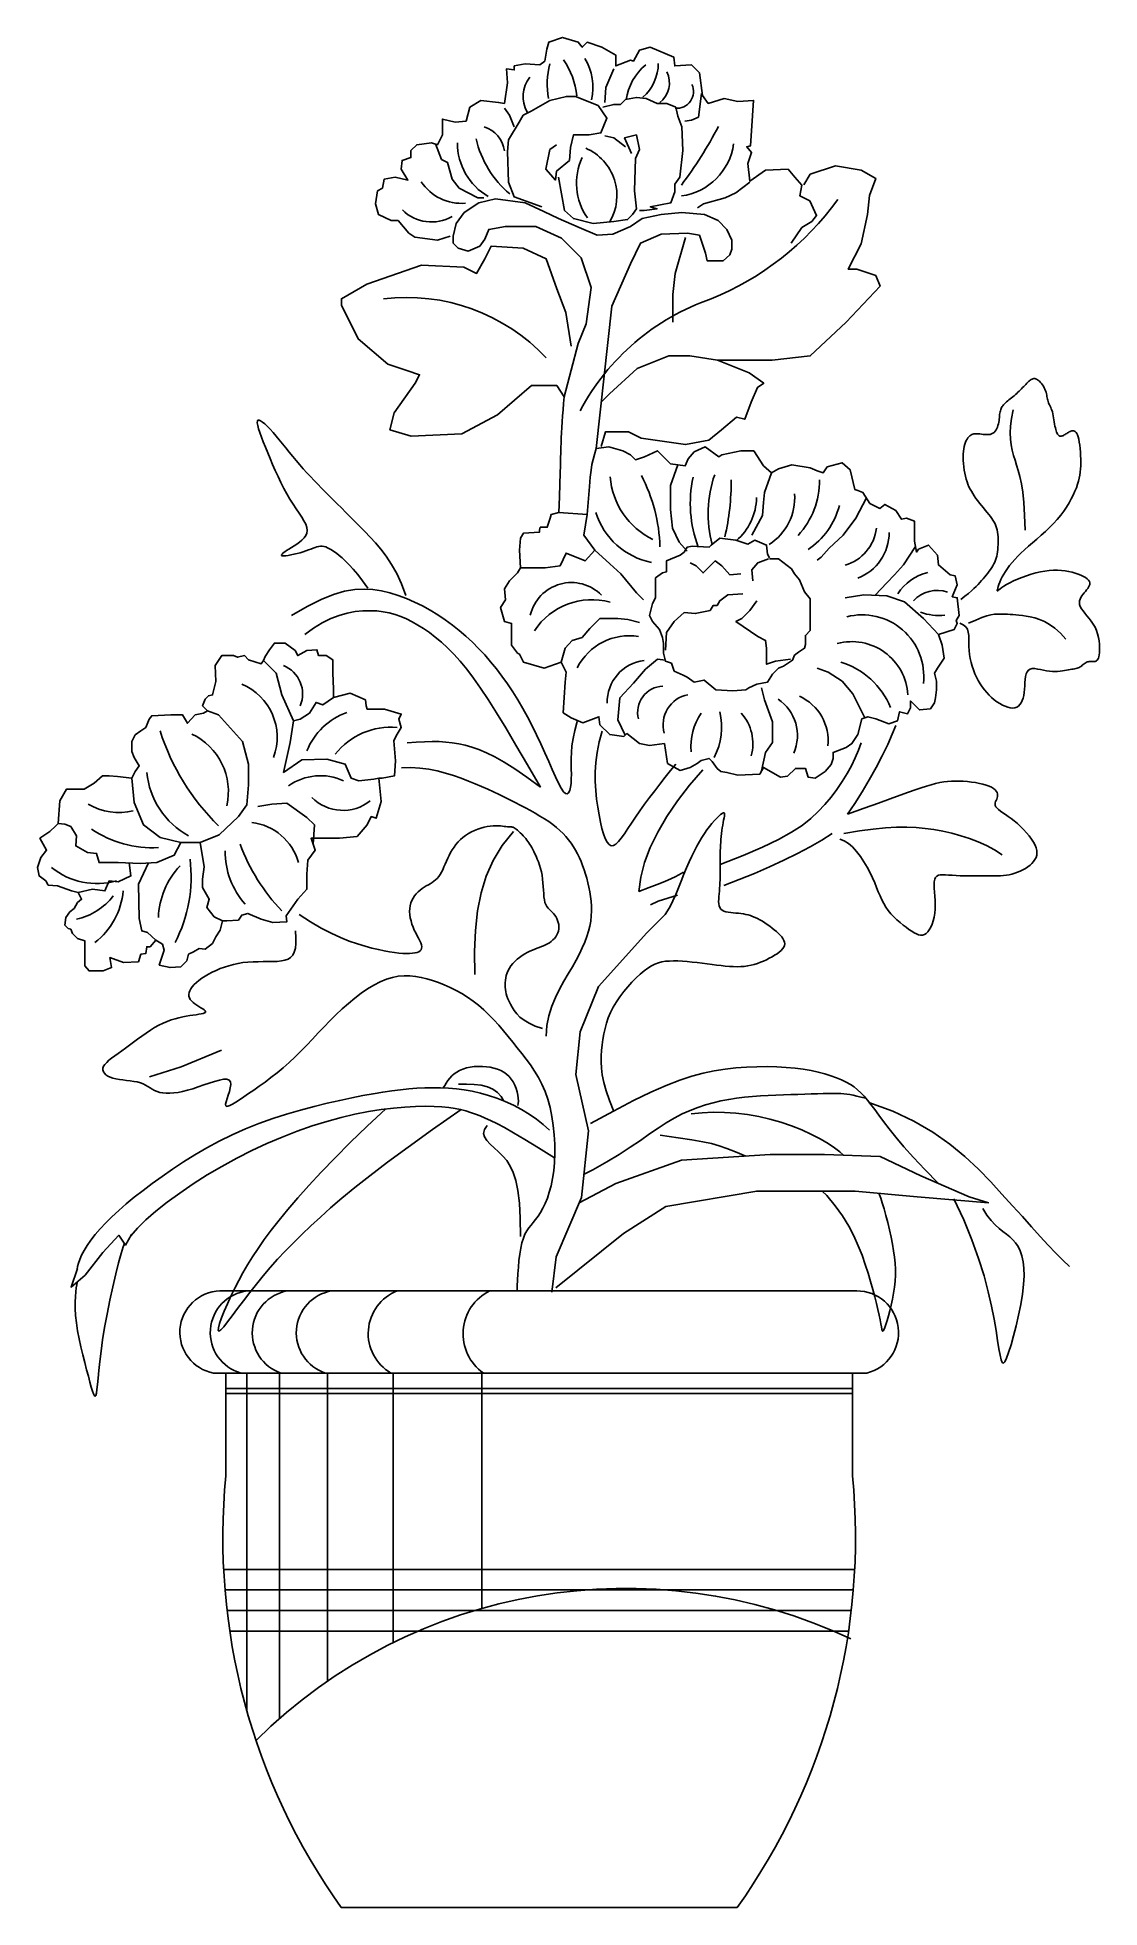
# Model space of a CAD drawing. Extents: x 156 to 436, y 1777 to 2269.
import ezdxf

# ---------------------------------------------------------------- set-up
doc = ezdxf.new("R2010")
doc.units = 0
doc.header["$LTSCALE"] = 0.9
doc.header["$MEASUREMENT"] = 0
doc.layers.get('0').update_dxf_attribs({"color": 3, "linetype": 'CONTINUOUS'})
for name, color, linetype in [('3', 3, 'CONTINUOUS'), ('4', 4, 'CONTINUOUS'), ('7', 7, 'CONTINUOUS')]:
    doc.layers.add(name, color=color, linetype=linetype)

msp = doc.modelspace()

# ---------------------------------------------------------------- linework, layer by layer
at = {"color": 4}
msp.add_line((205.82, 1917.37, 1.85), (202.59, 1917.37, 1.85), dxfattribs=at)
at = {"layer": '3', "color": 3}
for p, q in [((211.32, 1917.37, 1.85), (211.32, 1828.52, 1.85)), ((219.96, 1917.37, 1.85), (219.96, 1826.33, 1.85)), ((232.66, 1917.37, 1.85), (232.66, 1836.2, 1.85)), ((249.94, 1917.37, 1.85), (249.94, 1846.33, 1.85)), ((273.32, 1917.37, 1.85), (273.32, 1855.33, 1.85)), ((205.82, 1913.3, 1.85), (371.05, 1913.3, 1.85)), ((205.82, 1911.95, 1.85), (371.05, 1911.95, 1.85)), ((205.6, 1860.22, 1.85), (371.27, 1860.22, 1.85)), ((206.14, 1854.8, 1.85), (370.73, 1854.8, 1.85))]:
    msp.add_line(p, q, dxfattribs=at)
at = {"layer": '3'}
for points in [[(327.06, 2216.59), (324.28, 2207.13), (323.72, 2201.56), (323.72, 2194.33)], [(416.6, 2139.52), (416.45, 2143.47), (416.22, 2146.76), (415.93, 2149.47), (415.58, 2151.72), (415.18, 2153.59), (414.77, 2155.17), (414.34, 2156.58), (413.92, 2157.89), (413.51, 2159.2), (413.15, 2160.54), (412.87, 2161.95), (412.68, 2163.47), (412.62, 2165.12), (412.71, 2166.92), (412.98, 2168.93), (413.46, 2171.16)], [(427.33, 2110.76), (425.86, 2112.35), (424.42, 2113.63), (423.01, 2114.63), (421.65, 2115.39), (420.34, 2115.96), (419.09, 2116.36), (417.92, 2116.64), (416.84, 2116.84), (415.84, 2116.99), (414.94, 2117.1), (414.1, 2117.19), (413.33, 2117.25), (412.6, 2117.29), (411.91, 2117.32), (411.25, 2117.34), (410.6, 2117.36), (409.95, 2117.38), (409.25, 2117.38), (408.47, 2117.32), (407.55, 2117.16), (406.46, 2116.88), (405.15, 2116.43), (403.57, 2115.8), (401.68, 2114.94)], [(281.65, 2060.06), (278.71, 2056.36), (276.34, 2052.46), (274.49, 2048.33), (273.12, 2043.91), (272.19, 2039.16), (271.63, 2034.02), (271.41, 2028.46), (271.47, 2022.42)], [(368.73, 2059.55), (372.86, 2060.22), (376.51, 2060.71), (379.76, 2061.04), (382.68, 2061.21), (385.35, 2061.23), (387.83, 2061.13), (390.2, 2060.9), (392.53, 2060.57), (394.88, 2060.14), (397.25, 2059.61), (399.61, 2058.97), (401.94, 2058.22), (404.21, 2057.35), (406.41, 2056.35), (408.5, 2055.22), (410.48, 2053.96)], [(185.64, 1995.4), (194.06, 1998.05), (204.7, 2002.48)]]:
    msp.add_lwpolyline(points, dxfattribs=at)
for centre, radius, start, end in [((310.9, 2257.03), 20.33, 164.7297, 190.8599), ((278.26, 2251.88), 20.2, 5.7581, 34.9319), ((287.76, 2256.12), 14.86, 347.2547, 31.0913), ((325.89, 2250.8), 14.68, 129.6337, 171.8113), ((308.07, 2262.52), 11.78, 310.9413, 359.7605), ((292.5, 2253.73), 8.3, 141.8685, 209.3239), ((316.45, 2257.27), 6.35, 306.3094, 28.0529), ((324.74, 2255.05), 4.39, 263.9383, 25.5631), ((297.51, 2248.33), 26.32, 192.5896, 230.2163), ((271.61, 2238.43), 7.71, 7.3703, 72.3071), ((233.18, 2299.68), 115.78, 323.2452, 332.3027), ((283.15, 2241.5), 16.27, 179.8503, 240.0057), ((314.06, 2230.91), 15.8, 154.7353, 215.4357), ((295.37, 2227.65), 13.58, 329.0407, 66.8545), ((323.73, 2243.52), 16.13, 277.8826, 352.0501), ((267.91, 2238.28), 12.68, 213.4123, 274.9079), ((260.08, 2231.63), 10.94, 225.1743, 299.4514), ((305.44, 2271.05), 76.06, 291.8466, 324.2427), ((253.5, 2150.38), 50.44, 43.1411, 96.9299), ((354.25, 2141.48), 62.44, 109.1702, 151.8228), ((276.91, 2133.85), 43.39, 1.6857, 27.4956), ((364.35, 2143.81), 31.36, 160.8749, 194.9551), ((327.46, 2155.28), 20.4, 184.9946, 243.6418), ((360.45, 2146.47), 32.17, 167.5309, 200.7982), ((274.69, 2152.3), 64.38, 346.9085, 0.3963), ((341.1, 2148.07), 14.72, 302.9249, 3.8911), ((341.36, 2152.43), 20.98, 317.0005, 0.8792), ((321.79, 2149.93), 19.3, 197.498, 258.7569), ((330.41, 2148.36), 15.35, 310.6352, 358.9108), ((348.26, 2150.99), 19.96, 303.6746, 345.5369), ((365.91, 2141.32), 11.52, 286.0428, 353.4182), ((367.87, 2138.88), 12.87, 290.9708, 359.9494), ((296.95, 2114.52), 11.16, 44.731, 166.5186), ((394.14, 2115.45), 13.32, 104.185, 146.8269), ((302.27, 2103.22), 17.94, 74.2902, 147.0142), ((393.32, 2115.23), 8.38, 70.3614, 137.6793), ((373.63, 2100.95), 16.23, 353.5081, 104.6711), ((393.69, 2130.28), 13.27, 249.2773, 277.3185), ((312.23, 2096.28), 15.4, 80.9935, 153.1431), ((370.87, 2095.34), 14.77, 2.9735, 104.9718), ((317.31, 2094.24), 10.93, 96.0942, 182.0104), ((361.72, 2084.7), 20.99, 22.5084, 72.6861), ((218.04, 2096.34), 8.02, 337.1734, 68.1141), ((204.11, 2084.91), 15.23, 339.608, 67.1522), ((321.21, 2091.55), 6.81, 91.5038, 195.4933), ((329.21, 2088.16), 8.11, 101.1565, 195.5448), ((344.87, 2085.35), 11.66, 336.6545, 55.67), ((351.65, 2083.92), 13, 354.2158, 65.3321), ((243.83, 2074.54), 17.99, 109.7676, 157.7273), ((343.25, 2082.69), 14.79, 144.739, 186.1594), ((319.97, 2087.53), 16.59, 331.4804, 14.2531), ((333.1, 2083.3), 11.69, 343.5179, 42.7801), ((246.34, 2104.95), 60.7, 197.5621, 225.6007), ((189.79, 2070.61), 16.7, 347.0025, 65.1098), ((249.35, 2068.85), 18.73, 85.1023, 141.6191), ((206.63, 2077.95), 21.81, 186.0773, 240.6659), ((230.75, 2060.22), 14.57, 65.162, 125.2147), ((177.67, 2081.24), 16.14, 239.7433, 283.4223), ((236.7, 2077.18), 11.54, 224.7915, 308.6751), ((186.23, 2083.81), 28, 235.6171, 273.6648), ((211.01, 2048.06), 14.49, 15.4051, 83.4589), ((257.79, 2074.67), 51.44, 200.4037, 223.6676), ((171.86, 2065.52), 19.16, 231.2092, 285.633), ((208.9, 2036.65), 20.89, 136.5123, 177.9375), ((158.63, 2048.24), 38.03, 332.708, 6.8605), ((226.61, 2054.84), 20.99, 179.6045, 221.5519), ((162.54, 2053.82), 17.31, 283.0829, 321.7985), ((158.98, 2046.43), 19.9, 308.2357, 354.2279)]:
    msp.add_arc(centre, radius, start, end, dxfattribs=at)
at = {"layer": '3', "color": 3}
for centre, radius, start, end in [((212.79, 1928.04, 1.85), 11.08, 96.7627, 254.4707), ((224, 1927.99, 1.85), 11.22, 100.0415, 251.1919), ((235.58, 1927.99, 1.85), 11.19, 99.522, 251.7115), ((255.44, 1927.8, 1.85), 12.08, 111.503, 239.7305), ((280.96, 1927.71, 1.85), 12.61, 116.1427, 235.0907), ((311.28, 1721.89, 1.85), 138.74, 64.673, 134.6561)]:
    msp.add_arc(centre, radius, start, end, dxfattribs=at)
at = {"layer": '4'}
for p, q in [((204.25, 1939.03, 1.85), (372.16, 1939.03, 1.85)), ((205.82, 1890.28, 1.85), (205.82, 1917.37, 1.85)), ((371.05, 1890.28, 1.85), (371.05, 1917.37, 1.85)), ((371.05, 1917.37, 1.85), (374.83, 1917.37, 1.85)), ((236.24, 1776.52, 1.85), (340.63, 1776.52, 1.85))]:
    msp.add_line(p, q, dxfattribs=at)
for points in [[(264.99, 2216.93), (261.62, 2215.89), (255.65, 2216.67), (254.09, 2217.71), (251.23, 2221.08), (249.41, 2221.08), (246.04, 2222.64), (245.26, 2225.49), (245.78, 2228.86), (247.08, 2229.64), (247.6, 2231.98), (250.45, 2232.5), (253.83, 2231.72), (252.01, 2234.57), (252.27, 2236.91), (254.61, 2237.68), (254.61, 2239.5), (256.17, 2241.06), (260.06, 2241.58), (261.62, 2241.06), (262.92, 2243.65), (262.92, 2247.8), (266.29, 2247.02), (269.15, 2247.28), (270.19, 2250.91), (273.04, 2252.73), (277.72, 2252.21), (279.28, 2251.95), (280.06, 2257.4), (279.8, 2261.03), (281.87, 2260.77), (281.87, 2261.81), (284.73, 2262.33), (288.62, 2262.07), (289.92, 2263.11), (290.44, 2266.22), (290.96, 2268.04), (294.6, 2269.33), (298.75, 2268.04), (299.79, 2266.74), (301.09, 2268.04), (304.98, 2266.74), (308.62, 2264.66), (308.62, 2261.81), (312.51, 2263.37), (313.29, 2263.11), (314.85, 2265.96), (317.71, 2266.74), (323.94, 2264.14), (324.2, 2261.81), (328.61, 2262.07), (330.69, 2259.99), (331.47, 2254.03), (333.03, 2251.95), (337.18, 2253.25), (340.82, 2252.47), (344.97, 2252.73), (344.45, 2244.69), (344.2, 2240.8), (343.16, 2240.54), (344.45, 2238.98), (343.42, 2236.13), (343.94, 2231.46), (348.09, 2234.31), (354.06, 2234.57), (355.88, 2232.5), (357.7, 2230.42), (357.18, 2227.57), (359.78, 2226.27), (361.59, 2222.38), (360.29, 2220.82), (357.7, 2219.27), (354.84, 2215.12)], [(308.1, 2261.03), (306.02, 2256.1), (305.76, 2252.21)], [(289.14, 2224.71), (281.87, 2227.31), (280.32, 2231.2), (280.06, 2239.24), (280.32, 2242.35), (283.17, 2247.02), (284.21, 2248.84), (286.29, 2249.88), (291.22, 2252.73), (295.64, 2253.77), (297.97, 2253.77), (303.95, 2251.43), (306.28, 2248.06), (304.72, 2244.17), (301.61, 2243.65), (297.45, 2243.65), (296.67, 2240.28), (296.41, 2236.91), (293.04, 2234.05), (292.78, 2231.72), (290.18, 2234.57), (291.22, 2239.76), (293.04, 2241.06)], [(305.24, 2250.91), (308.1, 2251.69), (309.92, 2251.69), (311.22, 2252.99), (314.07, 2253.51), (316.67, 2253.25), (319.53, 2251.95), (322.12, 2251.95), (324.46, 2250.91), (324.98, 2248.58), (326.02, 2245.73), (326.28, 2239.5), (325.5, 2232.5), (324.2, 2230.68), (324.2, 2228.61), (323.16, 2225.75), (317.71, 2224.71), (319.53, 2224.2), (316.15, 2223.68), (314.85, 2223.68)], [(331.21, 2254.55), (330.43, 2248.32), (328.61, 2247.54), (326.8, 2247.28)], [(281.87, 2245.73), (280.57, 2248.84), (279.28, 2250.66)], [(293.56, 2232.5), (295.12, 2223.68), (297.45, 2221.6), (302.65, 2220.3), (308.1, 2220.82), (311.74, 2221.34), (313.03, 2222.64), (314.07, 2224.2), (313.55, 2228.86), (313.81, 2237.43), (314.85, 2239.76), (314.07, 2243.65), (310.96, 2242.87), (312.77, 2238.72)], [(311.22, 2240.54), (308.1, 2242.87), (305.76, 2243.39)], [(261.1, 2241.32), (262.66, 2237.17), (264.22, 2236.39), (265.51, 2231.98), (267.33, 2229.64), (272.27, 2227.05), (273.82, 2227.05)], [(343.94, 2231.2), (340.3, 2228.35), (337.44, 2227.05), (331.73, 2225.49), (330.17, 2224.45)], [(303.47, 2161), (307.58, 2198.51), (312.51, 2209.67), (315.11, 2215.12), (320.56, 2217.45), (327.58, 2217.71), (330.69, 2217.19), (332.25, 2212.52), (332.77, 2210.45), (336.92, 2210.45), (338.74, 2212), (339.26, 2213.56), (339.26, 2215.89), (337.96, 2218.75), (335.63, 2221.08), (331.99, 2222.64), (326.02, 2223.16), (320.56, 2222.64), (315.63, 2221.6), (312.51, 2219.53), (307.84, 2217.45), (303.69, 2217.19), (299.01, 2219.27), (293.56, 2221.6), (289.66, 2223.42), (284.73, 2225.75), (276.94, 2226.79), (272.52, 2225.75), (268.63, 2223.16), (266.55, 2220.3), (265.77, 2216.93), (265.77, 2215.12), (267.07, 2213.82), (269.67, 2213.04), (272.78, 2214.34), (274.08, 2216.15), (275.12, 2218.75), (279.54, 2219.53), (287.59, 2219.53), (294.34, 2216.41), (299.53, 2211.22), (302.13, 2203.44), (300.83, 2193.84), (298.75, 2188.66), (295.01, 2174.62)], [(293.6, 2144.1), (293.76, 2148.26), (293.88, 2151.65), (293.96, 2154.4), (294.03, 2156.62), (294.08, 2158.42), (294.12, 2159.92), (294.15, 2161.25), (294.2, 2162.51), (294.25, 2163.81), (294.32, 2165.17), (294.39, 2166.58), (294.49, 2168.05), (294.59, 2169.59), (294.72, 2171.2), (294.86, 2172.87), (295.01, 2174.62)], [(253.27, 2122.27), (252.11, 2125.36), (250.86, 2128.08), (249.52, 2130.47), (248.12, 2132.59), (246.7, 2134.47), (245.26, 2136.15), (243.84, 2137.68), (242.45, 2139.1), (241.11, 2140.46), (239.83, 2141.75), (238.6, 2142.99), (237.42, 2144.18), (236.28, 2145.33), (235.17, 2146.43), (234.09, 2147.51), (233.05, 2148.55), (232.02, 2149.58), (231.02, 2150.59), (230.03, 2151.59), (229.06, 2152.59), (228.11, 2153.59), (227.16, 2154.61), (226.22, 2155.64), (225.29, 2156.71), (224.37, 2157.8), (223.45, 2158.92), (222.54, 2160.04), (221.64, 2161.15), (220.76, 2162.24), (219.91, 2163.29), (219.07, 2164.29), (218.27, 2165.23), (217.49, 2166.08), (216.76, 2166.84), (216.09, 2167.47), (215.5, 2167.97), (214.99, 2168.32), (214.58, 2168.49), (214.29, 2168.47), (214.13, 2168.23), (214.1, 2167.77), (214.21, 2167.09), (214.44, 2166.23), (214.77, 2165.21), (215.19, 2164.03), (215.68, 2162.74), (216.24, 2161.35), (216.85, 2159.87), (217.49, 2158.34), (218.16, 2156.77), (218.86, 2155.18), (219.59, 2153.59), (220.35, 2152.03), (221.12, 2150.49), (221.92, 2149.02), (222.73, 2147.62), (223.56, 2146.31), (224.37, 2145.1), (225.14, 2143.97), (225.83, 2142.92), (226.42, 2141.94), (226.88, 2141.04), (227.18, 2140.2), (227.28, 2139.43), (227.18, 2138.71), (226.88, 2138.05), (226.44, 2137.43), (225.88, 2136.86), (225.23, 2136.33), (224.52, 2135.83), (223.8, 2135.36), (223.1, 2134.93), (222.44, 2134.51), (221.85, 2134.13), (221.35, 2133.78), (220.94, 2133.47), (220.66, 2133.2), (220.51, 2132.99), (220.52, 2132.83), (220.7, 2132.74), (221.07, 2132.71), (221.59, 2132.74), (222.24, 2132.83), (222.98, 2132.96), (223.78, 2133.13), (224.61, 2133.33), (225.44, 2133.55), (226.23, 2133.79), (226.95, 2134.04), (227.62, 2134.28), (228.24, 2134.52), (228.8, 2134.73), (229.33, 2134.92), (229.83, 2135.08), (230.31, 2135.19), (230.77, 2135.25), (231.23, 2135.25), (231.68, 2135.19), (232.15, 2135.06), (232.64, 2134.86), (233.16, 2134.6), (233.71, 2134.27), (234.31, 2133.86), (234.98, 2133.38), (235.7, 2132.82), (236.5, 2132.16), (237.39, 2131.35), (238.36, 2130.38), (239.43, 2129.21), (240.6, 2127.82), (241.88, 2126.16), (243.28, 2124.22)], [(301.12, 2143.63), (293.6, 2144.1), (291.62, 2143.65), (291.36, 2142.61), (290.57, 2140.25), (288.74, 2140.25), (288.48, 2139.47), (288.48, 2138.95), (284.29, 2138.68), (283.5, 2137.38), (283.24, 2134.24), (283.5, 2129.53), (282.72, 2128.23), (280.62, 2126.13), (279.32, 2124.04), (279.58, 2121.17), (278.27, 2119.07), (279.32, 2115.41), (281.15, 2114.89), (281.15, 2109.14), (282.72, 2107.05), (283.24, 2106.79), (284.29, 2104.69), (289.79, 2103.13), (294.23, 2104.69), (295.54, 2102.08), (295.28, 2099.46), (294.76, 2091.36), (296.85, 2090.05), (299.99, 2088.75), (304.18, 2090.31), (304.44, 2088.22), (307.06, 2085.61), (310.72, 2085.08), (311.51, 2085.87), (314.91, 2083.25), (317.53, 2082.73), (321.45, 2083.25), (322.24, 2078.03), (325.64, 2076.19), (328.26, 2076.98), (330.09, 2078.03), (331.14, 2078.81), (333.23, 2079.33), (334.02, 2078.55), (335.33, 2076.72), (336.37, 2075.93), (337.94, 2075.67), (340.82, 2074.89), (346.58, 2075.15), (347.63, 2076.98), (352.08, 2074.36), (353.91, 2074.63), (356, 2076.72), (358.62, 2076.72), (359.4, 2074.36), (361.24, 2074.1), (363.85, 2075.93), (365.42, 2077.76), (365.95, 2079.33), (365.95, 2080.9), (369.35, 2082.21), (370.92, 2083.25), (372.49, 2085.61), (373.54, 2089.79), (375.11, 2090.31), (377.2, 2089.79), (380.6, 2088.48), (382.96, 2089.27), (383.48, 2091.62), (385.58, 2091.1), (386.36, 2092.67), (386.36, 2094.5), (388.72, 2092.14), (391.6, 2092.41), (392.64, 2093.97), (392.9, 2095.28), (393.17, 2097.37), (393.17, 2099.73), (392.64, 2101.82), (393.43, 2103.13), (395.26, 2105.74), (394.74, 2109.14), (393.69, 2112.02), (397.88, 2113.32), (398.66, 2114.89), (398.4, 2115.68), (399.19, 2116.98), (398.66, 2121.69), (397.35, 2121.95), (398.66, 2125.09), (398.14, 2127.44), (396.83, 2127.7), (393.69, 2130.32), (393.43, 2132.93), (391.07, 2135.55), (388.46, 2134.5), (387.93, 2133.72), (387.41, 2136.59), (387.41, 2141.82), (385.31, 2142.61), (384.01, 2142.34), (382.44, 2144.7), (379.56, 2146.27), (378.25, 2145.22), (375.63, 2146.53), (373.8, 2149.4), (372.49, 2149.93), (371.71, 2150.19), (370.4, 2155.42), (368.3, 2157.25), (364.38, 2156.2), (363.33, 2154.63), (361.76, 2155.16), (359.93, 2155.94), (355.09, 2156.72), (351.55, 2155.68), (349.72, 2154.63), (347.63, 2156.46), (345.01, 2160.39), (341.61, 2160.39), (336.63, 2159.34), (335.85, 2158.82), (332.18, 2161.43), (329.31, 2160.12), (327.74, 2158.29), (326.95, 2156.46), (323.02, 2156.99), (319.62, 2160.39), (316.22, 2158.82), (313.86, 2158.03), (312.56, 2159.34), (310.46, 2160.39), (306.8, 2161.43), (303.47, 2161)], [(303.47, 2161), (303, 2159.43), (302.64, 2158.09), (302.36, 2156.79), (302.12, 2155.31), (301.91, 2153.46), (301.69, 2151.03), (301.43, 2147.83), (301.12, 2143.63)], [(324.99, 2156.72), (323.02, 2151.23), (323.02, 2144.96), (323.55, 2139.99), (325.38, 2136.33), (327.47, 2133.98)], [(349.72, 2154.63), (347.89, 2149.4), (347.63, 2146.79), (347.36, 2143.39), (344.49, 2138.16)], [(374.72, 2147.97), (371.97, 2142.61), (368.56, 2138.16), (364.9, 2134.76), (362.81, 2132.41), (361.76, 2131.62)], [(301.12, 2143.63), (300.25, 2138.16), (303.13, 2134.24), (307.06, 2130.58), (309.94, 2127.96), (314.13, 2123), (315.96, 2121.17)], [(303.13, 2134.24), (300.52, 2131.36), (295.54, 2133.45), (293.97, 2130.06), (290.05, 2129.53), (286.64, 2129.53), (283.5, 2129.53)], [(349.2, 2131.89), (351.55, 2131.89), (354.95, 2129.27), (355.74, 2127.96), (357.05, 2126.4), (358.36, 2123.26), (359.93, 2121.43), (359.93, 2113.06), (358.62, 2111.75), (358.62, 2109.4), (358.36, 2108.35), (356.79, 2107.31), (355.74, 2106.52), (355.22, 2105.22), (352.86, 2103.65), (351.55, 2103.13), (349.98, 2101.56), (348.67, 2099.46), (345.79, 2098.94), (343.7, 2097.9), (342.92, 2097.37), (339.51, 2097.11), (335.06, 2097.37), (331.92, 2099.99), (329.31, 2099.46), (327.47, 2100.77), (326.43, 2101.3), (324.07, 2102.34), (323.29, 2104.43), (321.72, 2104.96), (321.19, 2107.05), (321.19, 2109.66), (320.93, 2111.23), (320.15, 2113.32), (318.31, 2115.41), (317.53, 2116.98), (318.31, 2120.12), (319.1, 2121.69), (319.1, 2124.04), (319.1, 2126.92), (320.93, 2128.23), (321.98, 2128.49), (321.98, 2131.36), (325.64, 2132.93), (326.69, 2133.72), (327.47, 2135.02), (328.78, 2135.29), (333.23, 2135.02), (333.75, 2135.55), (336.11, 2137.38), (340.3, 2136.85), (342.65, 2136.07), (343.44, 2135.81), (345.27, 2136.85), (348.41, 2135.55), (348.67, 2133.19), (349.2, 2132.15)], [(387.67, 2135.15), (384.53, 2130.32), (382.17, 2127.7), (380.08, 2125.61), (377.07, 2122.34)], [(341.61, 2127.96), (338.73, 2127.7), (336.63, 2130.06), (334.8, 2131.36), (333.23, 2129.79), (331.66, 2128.23), (329.83, 2130.06), (328.26, 2130.84)], [(348.94, 2131.89), (346.06, 2130.84), (344.49, 2129.01), (344.75, 2126.13)], [(223.09, 2117.03), (227.23, 2119.4), (230.91, 2121.21), (234.19, 2122.52), (237.14, 2123.37), (239.82, 2123.84), (242.29, 2123.97), (244.61, 2123.83), (246.86, 2123.48), (249.08, 2122.95), (251.27, 2122.28), (253.44, 2121.48), (255.58, 2120.55), (257.67, 2119.51), (259.72, 2118.37), (261.72, 2117.15), (263.66, 2115.85), (265.54, 2114.48), (267.36, 2113.05), (269.12, 2111.55), (270.82, 2109.98), (272.48, 2108.33), (274.08, 2106.62), (275.64, 2104.83), (277.16, 2102.96), (278.63, 2101.01), (280.07, 2098.99), (281.46, 2096.9), (282.81, 2094.75), (284.12, 2092.53), (285.38, 2090.26), (286.59, 2087.94), (287.76, 2085.58), (288.88, 2083.19), (289.95, 2080.82), (290.96, 2078.53), (291.9, 2076.39), (292.77, 2074.46), (293.56, 2072.81), (294.27, 2071.49), (294.89, 2070.57), (295.42, 2070.1), (295.85, 2070.03), (296.21, 2070.31), (296.48, 2070.9), (296.69, 2071.73), (296.83, 2072.76), (296.9, 2073.93), (296.93, 2075.19), (296.91, 2076.5), (296.88, 2077.88), (296.88, 2079.35), (296.93, 2080.93), (297.08, 2082.67), (297.36, 2084.58), (297.81, 2086.7), (298.46, 2089.06)], [(342.13, 2122.73), (338.2, 2122.47), (336.11, 2120.9), (335.33, 2119.6), (334.28, 2119.6), (333.49, 2118.29), (329.57, 2117.51), (326.69, 2117.77), (324.07, 2115.41), (321.98, 2112.54), (321.72, 2107.83)], [(345.79, 2120.9), (343.96, 2118.29), (341.87, 2116.2), (340.3, 2115.41), (346.06, 2111.49), (348.15, 2110.45), (348.41, 2108.35), (348.41, 2105.48), (348.41, 2104.96), (348.41, 2104.17), (350.77, 2104.96), (354.69, 2105.48)], [(393.69, 2112.02), (389.76, 2116.2), (384.79, 2120.64), (380.08, 2122.21), (374.06, 2122.47), (369.09, 2121.69)], [(288.78, 2071.76), (285.36, 2077.67), (282.32, 2082.87), (279.61, 2087.42), (277.19, 2091.38), (275, 2094.84), (272.99, 2097.85), (271.13, 2100.49), (269.35, 2102.83), (267.62, 2104.93), (265.92, 2106.81), (264.27, 2108.48), (262.64, 2109.98), (261.05, 2111.31), (259.49, 2112.5), (257.96, 2113.55), (256.45, 2114.49), (254.96, 2115.33), (253.48, 2116.08), (251.99, 2116.72), (250.48, 2117.25), (248.91, 2117.68), (247.29, 2117.99), (245.6, 2118.19), (243.8, 2118.26), (241.9, 2118.21), (239.91, 2118.01), (237.83, 2117.62), (235.68, 2117.03), (233.47, 2116.19), (231.22, 2115.09), (228.95, 2113.68), (226.66, 2111.95)], [(294.23, 2104.69), (295.28, 2108.35), (297.11, 2110.45), (299.73, 2111.23), (301.82, 2113.58), (304.44, 2116.2), (309.15, 2116.2), (311.77, 2115.94), (314.91, 2115.15)], [(187.37, 2031.46), (185.83, 2029.7), (184.95, 2029.7), (184.73, 2027.94), (183.41, 2027.72), (182.75, 2025.74), (178.79, 2025.52), (175.26, 2026.84), (175.7, 2024.2), (173.5, 2023.32), (169.76, 2023.32), (168.66, 2024.64), (168.66, 2028.82), (168.66, 2031.24), (166.68, 2031.9), (165.36, 2033.22), (164.92, 2034.32), (164.26, 2034.54), (163.38, 2035.41), (163.6, 2037.39), (164.7, 2038.93), (165.8, 2039.81), (166.68, 2041.35), (167.78, 2042.23), (166.9, 2043.99), (165.14, 2044.43), (161.4, 2045.75), (158.98, 2045.97), (158.32, 2047.07), (156.56, 2048.39), (156.12, 2050.58), (157, 2053.22), (158.54, 2055.2), (156.78, 2058.28), (159.42, 2060.04), (160.96, 2061.58), (161.62, 2062.23), (162.06, 2068.17), (163.82, 2071.25), (168.44, 2071.25), (171.08, 2072.79), (173.28, 2074.77), (175.04, 2074.77), (177.24, 2074.55), (180.99, 2074.11), (181.87, 2075.87), (182.97, 2077.4), (181.65, 2079.6), (180.99, 2081.14), (180.99, 2083.78), (181.87, 2085.54), (183.41, 2086.64), (184.73, 2087.52), (185.61, 2089.71), (186.27, 2090.59), (191.33, 2090.81), (194.41, 2090.81), (195.73, 2088.62), (197.71, 2090.81), (199.91, 2091.25), (201.01, 2091.91), (199.69, 2093.23), (200.35, 2094.99), (201.23, 2095.87), (202.33, 2096.09), (203.21, 2099.61), (202.99, 2103.78), (204.75, 2106.42), (207.83, 2106.42), (208.93, 2105.98), (210.69, 2106.42), (211.79, 2105.32), (215.1, 2104.22), (215.76, 2105.1), (216.2, 2106.2), (217.3, 2107.96), (218.62, 2109.72), (221.48, 2109.72), (224.12, 2107.74), (224.78, 2106.42), (227.2, 2107.74), (229.84, 2107.96), (230.28, 2106.42), (232.26, 2106.42), (234.02, 2105.32), (234.02, 2101.81), (234.24, 2097.63), (234.24, 2095.43), (238.64, 2096.53), (240.62, 2095.65), (242.6, 2094.77), (242.82, 2093.23), (243.04, 2092.35), (247.66, 2092.35), (252.07, 2091.03), (251.41, 2089.71), (252.07, 2087.52), (250.75, 2085.32), (250.09, 2084), (250.53, 2078.72), (250.31, 2074.77), (247, 2074.11), (246.12, 2074.11), (246.78, 2067.95), (245.46, 2063.55), (244.14, 2063.99), (243.04, 2061.8), (240.4, 2058.72), (235.78, 2058.28), (231.82, 2058.28), (228.3, 2058.28), (229.4, 2055.2), (227.42, 2052.56), (227.2, 2048.82), (227.2, 2044.87), (224.78, 2042.23), (221.7, 2037.83), (221.92, 2036.29), (218.18, 2036.07), (215.1, 2036.95), (211.57, 2038.49), (210.03, 2038.05), (209.15, 2036.73), (206.07, 2036.51), (204.97, 2036.51), (204.31, 2034.1), (203.21, 2032.34), (202.33, 2030.58), (200.35, 2029.04), (198.81, 2029.26), (197.27, 2028.38), (195.95, 2027.72), (195.51, 2025.96), (193.97, 2024.42), (191.11, 2024.2), (188.25, 2024.86), (189.57, 2028.82), (189.13, 2030.36), (187.37, 2031.46)], [(215.76, 2105.1), (219.06, 2101.81), (220.6, 2096.09), (223.68, 2089.28), (222.8, 2083.56), (221.04, 2075.65), (225.88, 2078.94), (232.48, 2079.16), (237.32, 2077.84), (238.86, 2074.11), (240.84, 2073.45), (244.8, 2073.89), (246.12, 2074.11)], [(311.12, 2085.48), (309.15, 2089.53), (309.68, 2095.28), (313.34, 2099.2), (316.48, 2102.86), (319.62, 2105.48), (321.72, 2105.22)], [(374.32, 2090.05), (371.18, 2096.33), (368.3, 2099.73), (364.64, 2102.08), (361.76, 2103.13)], [(234.24, 2095.43), (231.38, 2093.45), (229.62, 2094.11), (227.86, 2091.25), (227.86, 2091.25), (225.44, 2089.71), (223.68, 2089.28)], [(347.1, 2076.06), (348.15, 2080.9), (349.98, 2083.52), (349.98, 2089.01), (347.89, 2094.76), (347.1, 2097.9), (347.1, 2097.9)], [(180.99, 2074.11), (181.65, 2067.73), (184.07, 2061.8), (188.47, 2058.5), (193.97, 2057.18), (199.03, 2057.18), (204.09, 2059.16), (209.15, 2063.99), (211.35, 2067.07), (211.79, 2072.35), (211.79, 2077.84), (210.25, 2083.78), (206.29, 2088.18), (203.87, 2090.81), (201.01, 2091.91)], [(305.08, 2086.51), (304.26, 2083.69), (303.7, 2080.94), (303.36, 2078.28), (303.21, 2075.71), (303.22, 2073.23), (303.36, 2070.86), (303.59, 2068.6), (303.89, 2066.46), (304.22, 2064.45), (304.59, 2062.58), (304.99, 2060.91), (305.42, 2059.44), (305.88, 2058.22), (306.37, 2057.28), (306.9, 2056.64), (307.45, 2056.33), (308.04, 2056.38), (308.67, 2056.76), (309.35, 2057.43), (310.09, 2058.35), (310.9, 2059.5), (311.78, 2060.83), (312.75, 2062.3), (313.82, 2063.88), (314.98, 2065.53), (316.23, 2067.24), (317.54, 2069), (318.9, 2070.78), (320.29, 2072.57), (321.68, 2074.36), (323.07, 2076.13), (324.43, 2077.86)], [(369.74, 2064.64), (371.67, 2067.46), (373.6, 2070.51), (375.47, 2073.7), (377.26, 2076.91), (378.89, 2080.05), (380.34, 2083.02), (381.55, 2085.72), (382.47, 2088.04)], [(288.78, 2071.76), (285.19, 2074.38), (282.03, 2076.55), (279.23, 2078.31), (276.75, 2079.72), (274.54, 2080.83), (272.53, 2081.69), (270.67, 2082.33), (268.92, 2082.82), (267.22, 2083.2), (265.53, 2083.48), (263.82, 2083.66), (262.05, 2083.76), (260.18, 2083.78), (258.18, 2083.74), (256.02, 2083.63), (253.65, 2083.46)], [(336.14, 2051.41), (342.26, 2053.78), (347.35, 2055.95), (351.53, 2057.97), (354.96, 2059.87), (357.76, 2061.7), (360.07, 2063.5), (362.03, 2065.32), (363.76, 2067.18), (365.39, 2069.13), (366.92, 2071.16), (368.34, 2073.23), (369.63, 2075.32), (370.79, 2077.42), (371.8, 2079.49), (372.64, 2081.51), (373.31, 2083.46)], [(290.31, 2006.14), (290.49, 2008.92), (290.99, 2011.54), (291.75, 2014.01), (292.7, 2016.34), (293.78, 2018.54), (294.93, 2020.61), (296.08, 2022.56), (297.18, 2024.41), (298.17, 2026.16), (299.05, 2027.82), (299.81, 2029.4), (300.46, 2030.91), (301.01, 2032.37), (301.44, 2033.78), (301.78, 2035.15), (302.02, 2036.49), (302.17, 2037.82), (302.22, 2039.13), (302.2, 2040.42), (302.12, 2041.7), (301.97, 2042.95), (301.77, 2044.18), (301.53, 2045.39), (301.26, 2046.58), (300.96, 2047.75), (300.63, 2048.88), (300.28, 2050), (299.9, 2051.08), (299.49, 2052.14), (299.04, 2053.17), (298.55, 2054.17), (298.03, 2055.14), (297.47, 2056.08), (296.86, 2056.99), (296.21, 2057.87), (295.5, 2058.73), (294.73, 2059.56), (293.89, 2060.37), (292.99, 2061.15), (292.01, 2061.93), (290.95, 2062.68), (289.82, 2063.42), (288.63, 2064.15), (287.39, 2064.87), (286.11, 2065.58), (284.79, 2066.29), (283.44, 2066.99), (282.08, 2067.69), (280.7, 2068.39), (279.31, 2069.09), (277.88, 2069.79), (276.4, 2070.5), (274.87, 2071.21), (273.26, 2071.92), (271.56, 2072.64), (269.77, 2073.37), (267.87, 2074.1), (265.87, 2074.81), (263.77, 2075.46), (261.58, 2076.03), (259.32, 2076.49), (256.98, 2076.79), (254.58, 2076.92), (252.12, 2076.85)], [(331.55, 2076.34), (328.08, 2072.29), (324.92, 2068.18), (322.12, 2064.05), (319.72, 2059.93), (317.74, 2055.86), (316.23, 2051.87), (315.22, 2048.01), (314.75, 2044.29)], [(228.85, 2056.74), (229.18, 2061.8), (227.2, 2063.77), (221.92, 2067.51), (217.96, 2067.29), (214.22, 2066.63)], [(308.13, 1986.3), (306.96, 1989.17), (306.08, 1991.7), (305.46, 1993.95), (305.05, 1995.95), (304.84, 1997.75), (304.77, 1999.39), (304.8, 2000.93), (304.91, 2002.41), (305.05, 2003.86), (305.24, 2005.31), (305.49, 2006.73), (305.8, 2008.15), (306.19, 2009.57), (306.67, 2010.97), (307.26, 2012.37), (307.96, 2013.77), (308.79, 2015.17), (309.71, 2016.54), (310.72, 2017.88), (311.78, 2019.16), (312.87, 2020.37), (313.98, 2021.48), (315.06, 2022.48), (316.11, 2023.35), (317.1, 2024.07), (318.04, 2024.66), (318.96, 2025.11), (319.87, 2025.46), (320.8, 2025.71), (321.75, 2025.87), (322.76, 2025.95), (323.83, 2025.98), (324.99, 2025.96), (326.21, 2025.89), (327.49, 2025.8), (328.8, 2025.67), (330.12, 2025.53), (331.45, 2025.37), (332.75, 2025.21), (334.02, 2025.05), (335.23, 2024.89), (336.39, 2024.75), (337.51, 2024.63), (338.58, 2024.54), (339.61, 2024.48), (340.6, 2024.45), (341.57, 2024.47), (342.5, 2024.54), (343.41, 2024.66), (344.3, 2024.83), (345.16, 2025.05), (346, 2025.31), (346.82, 2025.61), (347.61, 2025.93), (348.38, 2026.28), (349.12, 2026.66), (349.84, 2027.05), (350.52, 2027.45), (351.15, 2027.86), (351.72, 2028.29), (352.21, 2028.72), (352.62, 2029.16), (352.92, 2029.6), (353.11, 2030.05), (353.18, 2030.49), (353.13, 2030.94), (352.97, 2031.39), (352.72, 2031.84), (352.38, 2032.29), (351.98, 2032.75), (351.51, 2033.22), (350.99, 2033.69), (350.43, 2034.17), (349.84, 2034.65), (349.22, 2035.13), (348.58, 2035.59), (347.93, 2036.03), (347.28, 2036.45), (346.63, 2036.83), (345.98, 2037.17), (345.35, 2037.46), (344.73, 2037.72), (344.12, 2037.93), (343.51, 2038.1), (342.89, 2038.25), (342.27, 2038.36), (341.63, 2038.45), (340.97, 2038.53), (340.3, 2038.58), (339.61, 2038.64), (338.94, 2038.7), (338.29, 2038.79), (337.69, 2038.91), (337.14, 2039.09), (336.68, 2039.32), (336.31, 2039.63), (336.04, 2040.02), (335.87, 2040.49), (335.78, 2041.03), (335.76, 2041.62), (335.78, 2042.26), (335.83, 2042.94), (335.9, 2043.65), (335.97, 2044.38), (336.02, 2045.11), (336.07, 2045.85), (336.1, 2046.59), (336.12, 2047.33), (336.13, 2048.07), (336.13, 2048.8), (336.14, 2049.52), (336.14, 2050.23), (336.14, 2050.92), (336.14, 2051.6), (336.14, 2052.28), (336.15, 2052.95), (336.16, 2053.63), (336.17, 2054.32), (336.19, 2055.02), (336.22, 2055.74), (336.26, 2056.48), (336.3, 2057.24), (336.36, 2058.01), (336.42, 2058.78), (336.5, 2059.55), (336.59, 2060.3), (336.7, 2061.04), (336.82, 2061.76), (336.95, 2062.44), (337.08, 2063.07), (337.2, 2063.64), (337.28, 2064.13), (337.32, 2064.53), (337.29, 2064.81), (337.19, 2064.97), (336.99, 2064.98), (336.68, 2064.84), (336.27, 2064.55), (335.79, 2064.13), (335.24, 2063.59), (334.63, 2062.94), (333.99, 2062.2), (333.33, 2061.38), (332.66, 2060.48), (331.99, 2059.53), (331.33, 2058.52), (330.68, 2057.43), (330.02, 2056.25), (329.35, 2054.98), (328.68, 2053.61), (328, 2052.13), (327.31, 2050.52), (326.6, 2048.8), (325.89, 2047), (325.16, 2045.2), (324.44, 2043.45), (323.72, 2041.82), (323.01, 2040.36), (322.31, 2039.14), (321.64, 2038.22)], [(193.97, 2057.18), (192.21, 2053.88), (187.59, 2051.9), (183.19, 2051.68), (177.46, 2051.9), (172.4, 2051.9), (171.74, 2054.32), (169.32, 2054.54), (166.24, 2056.3), (166.46, 2058.94), (164.92, 2061.36), (163.38, 2062.02), (161.62, 2062.23)], [(289.29, 2008.18), (287.36, 2008.8), (285.76, 2009.53), (284.44, 2010.32), (283.37, 2011.17), (282.51, 2012.04), (281.83, 2012.91), (281.28, 2013.77), (280.85, 2014.58), (280.48, 2015.32), (280.18, 2016.01), (279.94, 2016.66), (279.75, 2017.27), (279.61, 2017.86), (279.52, 2018.44), (279.46, 2019.03), (279.45, 2019.62), (279.46, 2020.24), (279.52, 2020.87), (279.62, 2021.51), (279.76, 2022.16), (279.97, 2022.81), (280.23, 2023.46), (280.57, 2024.09), (280.97, 2024.71), (281.46, 2025.3), (282.01, 2025.86), (282.61, 2026.4), (283.25, 2026.9), (283.93, 2027.37), (284.61, 2027.8), (285.3, 2028.18), (285.98, 2028.52), (286.64, 2028.82), (287.27, 2029.08), (287.88, 2029.31), (288.47, 2029.53), (289.05, 2029.74), (289.6, 2029.97), (290.13, 2030.2), (290.65, 2030.47), (291.15, 2030.78), (291.62, 2031.12), (292.07, 2031.5), (292.47, 2031.91), (292.83, 2032.36), (293.13, 2032.83), (293.37, 2033.34), (293.53, 2033.86), (293.62, 2034.41), (293.64, 2034.98), (293.59, 2035.55), (293.47, 2036.11), (293.3, 2036.66), (293.08, 2037.18), (292.82, 2037.66), (292.52, 2038.1), (292.18, 2038.49), (291.83, 2038.85), (291.47, 2039.19), (291.12, 2039.53), (290.78, 2039.91), (290.46, 2040.33), (290.19, 2040.83), (289.97, 2041.41), (289.81, 2042.1), (289.7, 2042.88), (289.62, 2043.74), (289.56, 2044.65), (289.5, 2045.61), (289.43, 2046.58), (289.34, 2047.56), (289.21, 2048.53), (289.02, 2049.47), (288.79, 2050.37), (288.52, 2051.23), (288.23, 2052.05), (287.92, 2052.82), (287.61, 2053.54), (287.3, 2054.2), (287, 2054.8), (286.72, 2055.35), (286.47, 2055.84), (286.22, 2056.28), (285.97, 2056.69), (285.72, 2057.08), (285.46, 2057.45), (285.18, 2057.82), (284.88, 2058.2), (284.55, 2058.58), (284.19, 2058.98), (283.82, 2059.37), (283.45, 2059.74), (283.08, 2060.1), (282.72, 2060.41), (282.38, 2060.69), (282.08, 2060.91), (281.81, 2061.07), (281.57, 2061.18), (281.34, 2061.24), (281.12, 2061.28), (280.89, 2061.3), (280.65, 2061.3), (280.36, 2061.31), (280.04, 2061.33), (279.66, 2061.37), (279.23, 2061.43), (278.74, 2061.49), (278.21, 2061.54), (277.61, 2061.58), (276.97, 2061.6), (276.28, 2061.57), (275.54, 2061.5), (274.76, 2061.38), (273.94, 2061.2), (273.09, 2060.97), (272.24, 2060.69), (271.4, 2060.35), (270.57, 2059.96), (269.77, 2059.53), (269.01, 2059.04), (268.3, 2058.51), (267.65, 2057.94), (267.05, 2057.32), (266.49, 2056.67), (265.98, 2055.99), (265.51, 2055.28), (265.08, 2054.54), (264.68, 2053.79), (264.31, 2053.02), (263.97, 2052.25), (263.64, 2051.48), (263.32, 2050.74), (263, 2050.02), (262.67, 2049.35), (262.33, 2048.74), (261.96, 2048.19), (261.57, 2047.72), (261.14, 2047.31), (260.69, 2046.96), (260.21, 2046.63), (259.72, 2046.33), (259.21, 2046.03), (258.68, 2045.73), (258.14, 2045.39), (257.6, 2045.02), (257.06, 2044.61), (256.54, 2044.16), (256.04, 2043.67), (255.59, 2043.13), (255.19, 2042.54), (254.85, 2041.92), (254.58, 2041.24), (254.4, 2040.52), (254.3, 2039.76), (254.28, 2038.97), (254.34, 2038.16), (254.46, 2037.33), (254.64, 2036.51), (254.88, 2035.69), (255.17, 2034.88), (255.51, 2034.1), (255.88, 2033.35), (256.25, 2032.63), (256.61, 2031.95), (256.93, 2031.31), (257.19, 2030.72), (257.38, 2030.19), (257.47, 2029.71), (257.44, 2029.3), (257.3, 2028.94), (257.04, 2028.65), (256.68, 2028.41), (256.22, 2028.22), (255.65, 2028.08), (254.99, 2027.98), (254.24, 2027.93), (253.4, 2027.92), (252.46, 2027.95), (251.42, 2028.03), (250.27, 2028.17), (248.99, 2028.37), (247.59, 2028.63), (246.04, 2028.96), (244.35, 2029.37), (242.51, 2029.86), (240.51, 2030.46), (238.35, 2031.21), (236.03, 2032.13), (233.55, 2033.25), (230.91, 2034.62), (228.1, 2036.25), (225.13, 2038.19)], [(204.97, 2036.51), (202.77, 2037.61), (200.79, 2040.03), (201.45, 2042.23), (199.69, 2045.31), (199.69, 2047.51), (200.13, 2050.8), (199.03, 2057.18)], [(337.16, 2045.82), (341.18, 2047.39), (345.19, 2049.04), (349.13, 2050.74), (352.94, 2052.49), (356.56, 2054.27), (359.93, 2056.05), (362.98, 2057.81), (365.67, 2059.55)], [(180.33, 2051.79), (180.77, 2048.39), (177.46, 2046.85), (175.04, 2047.07), (173.94, 2044.43), (170.64, 2044.87), (166.9, 2043.99)], [(185.39, 2051.79), (182.75, 2046.19), (182.97, 2037.17), (183.63, 2033.88), (185.17, 2033.44), (187.37, 2031.46)], [(314.75, 2044.29), (317.45, 2045.3), (319.52, 2046.09), (321.1, 2046.71), (322.33, 2047.22), (323.34, 2047.68), (324.27, 2048.15), (325.27, 2048.7), (326.46, 2049.38)], [(317.81, 2040.73), (319.84, 2041.75), (324.94, 2043.27)], [(291.77, 1938.65), (292.89, 1947.97), (299.61, 1963.64), (301.48, 1981.16), (298.12, 1996.08), (299.24, 2007.27), (304.09, 2019.2), (316.78, 2033.37), (321.64, 2038.22)], [(282.62, 1939.03), (282.67, 1940.36), (282.73, 1941.88), (282.82, 1943.54), (282.95, 1945.27), (283.11, 1947.02), (283.31, 1948.72), (283.57, 1950.31), (283.88, 1951.73), (284.26, 1952.94), (284.69, 1953.96), (285.18, 1954.84), (285.71, 1955.62), (286.28, 1956.36), (286.88, 1957.08), (287.5, 1957.85), (288.13, 1958.71), (288.77, 1959.69), (289.4, 1960.81), (290.01, 1962.06), (290.59, 1963.47), (291.11, 1965.03), (291.58, 1966.74), (291.97, 1968.62), (292.27, 1970.67), (292.46, 1972.88), (292.55, 1975.22), (292.54, 1977.65), (292.41, 1980.12), (292.16, 1982.59), (291.8, 1985.01), (291.32, 1987.35), (290.71, 1989.56), (289.99, 1991.61), (289.15, 1993.51), (288.22, 1995.29), (287.21, 1996.96), (286.14, 1998.55), (285.01, 2000.08), (283.85, 2001.58), (282.66, 2003.07), (281.46, 2004.57), (280.26, 2006.07), (279.03, 2007.56), (277.78, 2009.02), (276.51, 2010.43), (275.2, 2011.79), (273.85, 2013.09), (272.46, 2014.29), (271.03, 2015.41), (269.55, 2016.43), (268.04, 2017.36), (266.51, 2018.21), (264.97, 2018.97), (263.42, 2019.65), (261.88, 2020.26), (260.34, 2020.79), (258.83, 2021.25), (257.33, 2021.63), (255.83, 2021.9), (254.33, 2022.05), (252.82, 2022.07), (251.29, 2021.94), (249.74, 2021.64), (248.15, 2021.16), (246.53, 2020.48), (244.87, 2019.62), (243.19, 2018.6), (241.5, 2017.44), (239.81, 2016.16), (238.14, 2014.78), (236.48, 2013.31), (234.85, 2011.78), (233.26, 2010.22), (231.71, 2008.62), (230.17, 2007.01), (228.65, 2005.4), (227.14, 2003.8), (225.61, 2002.23), (224.08, 2000.71), (222.51, 1999.24), (220.92, 1997.83), (219.31, 1996.5), (217.71, 1995.24), (216.14, 1994.06), (214.61, 1992.96), (213.16, 1991.94), (211.79, 1991), (210.54, 1990.16), (209.42, 1989.4), (208.43, 1988.76), (207.59, 1988.24), (206.89, 1987.87), (206.35, 1987.66), (205.98, 1987.64), (205.77, 1987.83), (205.74, 1988.24), (205.87, 1988.87), (206.13, 1989.68), (206.44, 1990.61), (206.74, 1991.58), (206.99, 1992.52), (207.1, 1993.39), (207.02, 1994.09), (206.7, 1994.58), (206.08, 1994.81), (205.2, 1994.8), (204.1, 1994.59), (202.84, 1994.24), (201.46, 1993.79), (200.01, 1993.29), (198.54, 1992.77), (197.09, 1992.3), (195.72, 1991.89), (194.42, 1991.58), (193.2, 1991.34), (192.07, 1991.18), (191.01, 1991.1), (190.05, 1991.1), (189.17, 1991.18), (188.37, 1991.34), (187.67, 1991.57), (187.03, 1991.85), (186.43, 1992.18), (185.85, 1992.54), (185.27, 1992.9), (184.66, 1993.25), (184.01, 1993.57), (183.27, 1993.85), (182.45, 1994.07), (181.56, 1994.24), (180.62, 1994.38), (179.65, 1994.5), (178.69, 1994.62), (177.75, 1994.75), (176.85, 1994.91), (176.03, 1995.1), (175.31, 1995.35), (174.69, 1995.65), (174.18, 1995.99), (173.79, 1996.37), (173.53, 1996.79), (173.4, 1997.24), (173.42, 1997.71), (173.59, 1998.2), (173.92, 1998.71), (174.39, 1999.23), (174.99, 1999.78), (175.7, 2000.35), (176.51, 2000.96), (177.4, 2001.6), (178.35, 2002.28), (179.36, 2003), (180.4, 2003.77), (181.47, 2004.57), (182.56, 2005.38), (183.67, 2006.19), (184.79, 2006.98), (185.91, 2007.73), (187.04, 2008.43), (188.15, 2009.05), (189.25, 2009.59), (190.34, 2010.05), (191.4, 2010.43), (192.44, 2010.75), (193.45, 2011.02), (194.43, 2011.23), (195.37, 2011.41), (196.28, 2011.56), (197.14, 2011.69), (197.95, 2011.81), (198.67, 2011.92), (199.3, 2012.02), (199.81, 2012.14), (200.2, 2012.27), (200.43, 2012.42), (200.49, 2012.6), (200.38, 2012.81), (200.11, 2013.05), (199.72, 2013.32), (199.24, 2013.62), (198.72, 2013.94), (198.17, 2014.29), (197.65, 2014.65), (197.17, 2015.03), (196.76, 2015.43), (196.45, 2015.84), (196.23, 2016.26), (196.09, 2016.7), (196.06, 2017.16), (196.13, 2017.64), (196.3, 2018.13), (196.57, 2018.65), (196.96, 2019.18), (197.45, 2019.73), (198.04, 2020.29), (198.72, 2020.85), (199.48, 2021.41), (200.32, 2021.96), (201.22, 2022.49), (202.19, 2023), (203.22, 2023.49), (204.29, 2023.94), (205.42, 2024.35), (206.59, 2024.72), (207.8, 2025.04), (209.05, 2025.31), (210.33, 2025.52), (211.65, 2025.66), (212.99, 2025.74), (214.34, 2025.77), (215.67, 2025.78), (216.97, 2025.78), (218.21, 2025.8), (219.38, 2025.86), (220.45, 2025.98), (221.4, 2026.18), (222.22, 2026.48), (222.9, 2026.92), (223.45, 2027.52), (223.86, 2028.31), (224.14, 2029.32), (224.29, 2030.57), (224.31, 2032.1), (224.21, 2033.93)]]:
    msp.add_lwpolyline(points, dxfattribs=at)
for centre, radius, start, end in [((204.61, 1928.11, 1.85), 10.93, 91.8664, 259.3671), ((372.2, 1928.04, 1.85), 10.99, 283.8552, 90.1957), ((372.96, 1874.03, 1.85), 167.93, 174.446, 215.4978), ((203.91, 1874.03, 1.85), 167.93, 324.5022, 5.554)]:
    msp.add_arc(centre, radius, start, end, dxfattribs=at)
at = {"layer": '7'}
for p, q in [((205.82, 1917.37, 1.85), (371.05, 1917.37, 1.85)), ((205.24, 1865.64, 1.85), (371.63, 1865.64, 1.85)), ((206.85, 1849.38, 1.85), (370.02, 1849.38, 1.85))]:
    msp.add_line(p, q, dxfattribs=at)
for points in [[(335.42, 2184.31), (349.9, 2184.31), (359.93, 2185.42), (369.4, 2194.33), (378.31, 2203.79), (377.2, 2206.57), (372.18, 2208.24), (369.95, 2208.24), (373.3, 2214.92), (374.97, 2222.71), (375.52, 2227.71), (377.2, 2232.17), (373.3, 2234.39), (366.61, 2235.5), (359.93, 2233.28), (358.26, 2230.5)], [(295.01, 2174.62), (293.09, 2177.63), (286.4, 2177.63), (277.49, 2169.84), (268.02, 2164.84), (254.65, 2164.28), (249.08, 2165.95), (250.2, 2170.4), (255.77, 2178.19), (256.88, 2180.42), (253.54, 2181.53), (248.53, 2183.2), (240.73, 2189.88), (236.27, 2198.78), (236.27, 2200.45), (242.96, 2204.34), (257.44, 2209.35), (268.58, 2208.8), (271.92, 2207.13), (274.15, 2211.02), (275.82, 2214.36), (284.18, 2213.8), (290.3, 2211.02), (293.05, 2203.04), (295.44, 2196.83), (296.88, 2187.99)], [(304.78, 2161.5), (305.9, 2165.39), (312.03, 2165.39), (315.37, 2163.72), (327.06, 2162.05), (333.19, 2163.17), (336.53, 2165.95), (340.43, 2169.29), (342.66, 2168.73), (344.33, 2173.18), (346, 2177.08), (347.67, 2178.19), (343.78, 2180.97), (335.42, 2184.31), (328.18, 2185.42), (322.61, 2185.42), (314.25, 2182.09), (307.01, 2175.41), (304.78, 2173.18)], [(399.32, 2114.94), (400.25, 2114.57), (400.91, 2114.04), (401.34, 2113.38), (401.59, 2112.61), (401.71, 2111.74), (401.75, 2110.81), (401.75, 2109.82), (401.77, 2108.8), (401.83, 2107.76), (401.94, 2106.72), (402.12, 2105.69), (402.34, 2104.65), (402.61, 2103.64), (402.94, 2102.64), (403.31, 2101.67), (403.73, 2100.74), (404.19, 2099.84), (404.7, 2098.99), (405.24, 2098.18), (405.82, 2097.41), (406.44, 2096.69), (407.08, 2096.02), (407.75, 2095.39), (408.44, 2094.81), (409.15, 2094.28), (409.87, 2093.81), (410.6, 2093.4), (411.31, 2093.07), (412, 2092.83), (412.66, 2092.67), (413.28, 2092.62), (413.85, 2092.68), (414.36, 2092.85), (414.81, 2093.13), (415.2, 2093.52), (415.53, 2094), (415.81, 2094.57), (416.04, 2095.22), (416.21, 2095.94), (416.34, 2096.73), (416.41, 2097.57), (416.46, 2098.44), (416.51, 2099.31), (416.57, 2100.14), (416.67, 2100.92), (416.83, 2101.61), (417.08, 2102.19), (417.43, 2102.61), (417.9, 2102.87), (418.47, 2102.99), (419.13, 2102.99), (419.86, 2102.9), (420.63, 2102.76), (421.43, 2102.59), (422.23, 2102.43), (423.01, 2102.31), (423.76, 2102.24), (424.47, 2102.23), (425.15, 2102.26), (425.79, 2102.32), (426.39, 2102.41), (426.96, 2102.51), (427.49, 2102.61), (427.98, 2102.7), (428.44, 2102.77), (428.86, 2102.83), (429.25, 2102.88), (429.62, 2102.94), (429.96, 2103), (430.28, 2103.08), (430.58, 2103.18), (430.86, 2103.31), (431.13, 2103.47), (431.4, 2103.66), (431.65, 2103.87), (431.9, 2104.08), (432.15, 2104.28), (432.4, 2104.47), (432.65, 2104.63), (432.91, 2104.75), (433.18, 2104.82), (433.45, 2104.86), (433.72, 2104.87), (433.99, 2104.86), (434.26, 2104.85), (434.52, 2104.84), (434.77, 2104.85), (435.01, 2104.88), (435.23, 2104.95), (435.43, 2105.06), (435.61, 2105.23), (435.77, 2105.46), (435.91, 2105.76), (436.03, 2106.15), (436.12, 2106.62), (436.18, 2107.19), (436.22, 2107.86), (436.21, 2108.62), (436.17, 2109.44), (436.07, 2110.31), (435.91, 2111.22), (435.69, 2112.13), (435.39, 2113.03), (435.01, 2113.9), (434.54, 2114.72), (434.01, 2115.5), (433.45, 2116.24), (432.88, 2116.93), (432.34, 2117.59), (431.85, 2118.21), (431.43, 2118.79), (431.12, 2119.34), (430.94, 2119.87), (430.88, 2120.37), (430.92, 2120.85), (431.05, 2121.3), (431.25, 2121.74), (431.51, 2122.16), (431.81, 2122.57), (432.13, 2122.96), (432.46, 2123.35), (432.77, 2123.73), (433.07, 2124.11), (433.32, 2124.48), (433.5, 2124.84), (433.61, 2125.2), (433.62, 2125.57), (433.52, 2125.93), (433.3, 2126.28), (432.95, 2126.64), (432.49, 2126.98), (431.94, 2127.31), (431.29, 2127.63), (430.57, 2127.92), (429.79, 2128.18), (428.94, 2128.41), (428.05, 2128.6), (427.12, 2128.75), (426.14, 2128.86), (425.12, 2128.91), (424.06, 2128.91), (422.95, 2128.84), (421.8, 2128.7), (420.61, 2128.5), (419.38, 2128.21), (418.14, 2127.87), (416.9, 2127.47), (415.7, 2127.04), (414.55, 2126.58), (413.48, 2126.11), (412.51, 2125.64), (411.67, 2125.18), (410.97, 2124.76), (410.42, 2124.38), (409.98, 2124.04), (409.66, 2123.78), (409.44, 2123.59), (409.3, 2123.49), (409.23, 2123.5), (409.23, 2123.62), (409.26, 2123.86), (409.35, 2124.21), (409.48, 2124.66), (409.67, 2125.2), (409.9, 2125.8), (410.19, 2126.46), (410.53, 2127.16), (410.93, 2127.89), (411.38, 2128.63), (411.9, 2129.38), (412.47, 2130.16), (413.12, 2130.95), (413.83, 2131.76), (414.62, 2132.59), (415.48, 2133.45), (416.42, 2134.34), (417.44, 2135.25), (418.52, 2136.19), (419.64, 2137.15), (420.77, 2138.14), (421.91, 2139.15), (423.01, 2140.19), (424.07, 2141.24), (425.06, 2142.31), (425.96, 2143.4), (426.78, 2144.49), (427.52, 2145.58), (428.17, 2146.66), (428.75, 2147.72), (429.26, 2148.74), (429.7, 2149.73), (430.08, 2150.68), (430.39, 2151.57), (430.65, 2152.41), (430.85, 2153.22), (431.01, 2154.02), (431.12, 2154.81), (431.2, 2155.62), (431.24, 2156.44), (431.25, 2157.3), (431.24, 2158.2), (431.21, 2159.13), (431.15, 2160.07), (431.07, 2160.99), (430.97, 2161.87), (430.85, 2162.69), (430.71, 2163.42), (430.56, 2164.05), (430.38, 2164.57), (430.2, 2164.96), (430, 2165.26), (429.79, 2165.46), (429.58, 2165.59), (429.35, 2165.65), (429.13, 2165.66), (428.9, 2165.62), (428.67, 2165.56), (428.44, 2165.47), (428.21, 2165.37), (427.99, 2165.25), (427.76, 2165.12), (427.54, 2164.98), (427.32, 2164.84), (427.11, 2164.71), (426.9, 2164.58), (426.69, 2164.47), (426.49, 2164.37), (426.3, 2164.3), (426.11, 2164.25), (425.93, 2164.24), (425.75, 2164.26), (425.58, 2164.32), (425.42, 2164.42), (425.27, 2164.57), (425.13, 2164.77), (424.99, 2165.01), (424.87, 2165.3), (424.75, 2165.63), (424.64, 2166.02), (424.54, 2166.45), (424.44, 2166.93), (424.35, 2167.45), (424.27, 2167.99), (424.18, 2168.54), (424.08, 2169.1), (423.98, 2169.64), (423.87, 2170.15), (423.75, 2170.63), (423.61, 2171.07), (423.46, 2171.46), (423.31, 2171.82), (423.15, 2172.15), (423, 2172.47), (422.86, 2172.77), (422.73, 2173.07), (422.62, 2173.38), (422.53, 2173.7), (422.46, 2174.03), (422.4, 2174.36), (422.34, 2174.71), (422.27, 2175.08), (422.19, 2175.45), (422.09, 2175.82), (421.96, 2176.21), (421.8, 2176.61), (421.6, 2177), (421.38, 2177.39), (421.14, 2177.77), (420.88, 2178.12), (420.62, 2178.44), (420.35, 2178.72), (420.09, 2178.96), (419.83, 2179.14), (419.58, 2179.28), (419.33, 2179.37), (419.09, 2179.41), (418.86, 2179.41), (418.63, 2179.37), (418.4, 2179.29), (418.17, 2179.18), (417.94, 2179.03), (417.71, 2178.85), (417.47, 2178.65), (417.24, 2178.42), (416.99, 2178.18), (416.74, 2177.91), (416.48, 2177.64), (416.21, 2177.35), (415.92, 2177.05), (415.63, 2176.74), (415.32, 2176.44), (415.01, 2176.13), (414.68, 2175.82), (414.35, 2175.51), (414.02, 2175.2), (413.68, 2174.91), (413.33, 2174.62), (412.99, 2174.33), (412.64, 2174.06), (412.31, 2173.79), (411.99, 2173.53), (411.69, 2173.27), (411.4, 2173.02), (411.15, 2172.77), (410.91, 2172.53), (410.71, 2172.28), (410.53, 2172.04), (410.38, 2171.78), (410.24, 2171.52), (410.13, 2171.24), (410.04, 2170.95), (409.97, 2170.63), (409.91, 2170.3), (409.86, 2169.94), (409.82, 2169.56), (409.78, 2169.16), (409.74, 2168.76), (409.69, 2168.34), (409.62, 2167.92), (409.53, 2167.5), (409.42, 2167.07), (409.28, 2166.66), (409.11, 2166.26), (408.91, 2165.89), (408.68, 2165.55), (408.41, 2165.26), (408.1, 2165.02), (407.74, 2164.84), (407.35, 2164.72), (406.91, 2164.67), (406.46, 2164.66), (405.99, 2164.68), (405.51, 2164.73), (405.04, 2164.78), (404.59, 2164.84), (404.17, 2164.88), (403.77, 2164.9), (403.42, 2164.89), (403.09, 2164.86), (402.78, 2164.78), (402.5, 2164.68), (402.23, 2164.53), (401.97, 2164.34), (401.72, 2164.1), (401.48, 2163.81), (401.25, 2163.47), (401.03, 2163.08), (400.82, 2162.64), (400.64, 2162.14), (400.49, 2161.57), (400.37, 2160.95), (400.28, 2160.26), (400.24, 2159.51), (400.23, 2158.71), (400.26, 2157.88), (400.32, 2157.02), (400.41, 2156.16), (400.53, 2155.31), (400.68, 2154.48), (400.85, 2153.68), (401.04, 2152.94), (401.25, 2152.24), (401.49, 2151.58), (401.76, 2150.94), (402.06, 2150.33), (402.39, 2149.72), (402.76, 2149.11), (403.16, 2148.5), (403.61, 2147.87), (404.08, 2147.23), (404.58, 2146.59), (405.08, 2145.95), (405.59, 2145.33), (406.08, 2144.72), (406.56, 2144.13), (407, 2143.57), (407.41, 2143.05), (407.77, 2142.56), (408.1, 2142.08), (408.39, 2141.6), (408.64, 2141.12), (408.85, 2140.63), (409.03, 2140.12), (409.18, 2139.56), (409.3, 2138.97), (409.38, 2138.34), (409.44, 2137.69), (409.47, 2137.02), (409.47, 2136.35), (409.45, 2135.67), (409.41, 2135.01), (409.36, 2134.38), (409.28, 2133.77), (409.19, 2133.2), (409.08, 2132.64), (408.94, 2132.11), (408.77, 2131.6), (408.58, 2131.09), (408.35, 2130.6), (408.09, 2130.11), (407.8, 2129.62), (407.47, 2129.13), (407.11, 2128.64), (406.73, 2128.15), (406.33, 2127.66), (405.92, 2127.17), (405.49, 2126.68), (405.06, 2126.19), (404.62, 2125.69), (404.16, 2125.19), (403.65, 2124.66), (403.07, 2124.09), (402.39, 2123.48), (401.6, 2122.8), (400.68, 2122.05), (399.59, 2121.22)], [(369.74, 2064.64), (374.15, 2066.23), (377.87, 2067.58), (381, 2068.72), (383.61, 2069.67), (385.79, 2070.45), (387.61, 2071.1), (389.17, 2071.62), (390.54, 2072.06), (391.79, 2072.42), (392.96, 2072.72), (394.07, 2072.96), (395.12, 2073.14), (396.14, 2073.27), (397.15, 2073.35), (398.16, 2073.38), (399.19, 2073.37), (400.26, 2073.32), (401.35, 2073.23), (402.43, 2073.11), (403.49, 2072.95), (404.51, 2072.76), (405.46, 2072.54), (406.33, 2072.29), (407.09, 2072.02), (407.72, 2071.72), (408.24, 2071.4), (408.65, 2071.07), (408.95, 2070.72), (409.16, 2070.37), (409.28, 2070.01), (409.32, 2069.66), (409.29, 2069.3), (409.2, 2068.96), (409.07, 2068.62), (408.93, 2068.28), (408.79, 2067.95), (408.7, 2067.61), (408.66, 2067.28), (408.71, 2066.94), (408.87, 2066.59), (409.16, 2066.23), (409.56, 2065.86), (410.08, 2065.47), (410.68, 2065.04), (411.36, 2064.58), (412.1, 2064.06), (412.89, 2063.49), (413.71, 2062.86), (414.54, 2062.16), (415.37, 2061.4), (416.17, 2060.6), (416.94, 2059.77), (417.65, 2058.94), (418.28, 2058.1), (418.81, 2057.28), (419.22, 2056.5), (419.51, 2055.76), (419.66, 2055.07), (419.7, 2054.41), (419.63, 2053.8), (419.45, 2053.22), (419.17, 2052.67), (418.81, 2052.16), (418.37, 2051.67), (417.86, 2051.2), (417.29, 2050.77), (416.66, 2050.36), (416, 2049.98), (415.3, 2049.64), (414.58, 2049.34), (413.85, 2049.08), (413.11, 2048.87), (412.38, 2048.7), (411.65, 2048.58), (410.9, 2048.49), (410.12, 2048.42), (409.3, 2048.39), (408.43, 2048.37), (407.5, 2048.36), (406.49, 2048.36), (405.4, 2048.36), (404.25, 2048.36), (403.05, 2048.37), (401.85, 2048.38), (400.64, 2048.4), (399.47, 2048.43), (398.36, 2048.47), (397.33, 2048.53), (396.39, 2048.6), (395.56, 2048.66), (394.83, 2048.69), (394.21, 2048.66), (393.69, 2048.55), (393.27, 2048.34), (392.95, 2048), (392.74, 2047.51), (392.63, 2046.86), (392.6, 2046.05), (392.63, 2045.13), (392.69, 2044.11), (392.76, 2043.03), (392.83, 2041.9), (392.86, 2040.76), (392.83, 2039.63), (392.73, 2038.54), (392.55, 2037.5), (392.32, 2036.53), (392.02, 2035.64), (391.68, 2034.85), (391.3, 2034.17), (390.89, 2033.61), (390.45, 2033.19), (390, 2032.91), (389.52, 2032.77), (389.02, 2032.77), (388.49, 2032.88), (387.92, 2033.1), (387.31, 2033.41), (386.66, 2033.81), (385.95, 2034.29), (385.2, 2034.83), (384.4, 2035.43), (383.59, 2036.09), (382.77, 2036.8), (381.97, 2037.56), (381.2, 2038.38), (380.49, 2039.24), (379.84, 2040.14), (379.28, 2041.08), (378.78, 2042.07), (378.31, 2043.1), (377.86, 2044.2), (377.4, 2045.35), (376.9, 2046.56), (376.33, 2047.85), (375.69, 2049.21), (374.93, 2050.64), (374.08, 2052.09), (373.15, 2053.5), (372.14, 2054.83), (371.08, 2056), (369.98, 2056.96), (368.85, 2057.65), (367.71, 2058.03)], [(263.13, 1992.51), (263.52, 1993.15), (263.93, 1993.8), (264.37, 1994.44), (264.85, 1995.07), (265.39, 1995.66), (266, 1996.21), (266.68, 1996.7), (267.45, 1997.13), (268.31, 1997.49), (269.25, 1997.78), (270.26, 1997.99), (271.3, 1998.12), (272.37, 1998.18), (273.45, 1998.17), (274.51, 1998.09), (275.54, 1997.94), (276.51, 1997.72), (277.43, 1997.43), (278.29, 1997.06), (279.09, 1996.62), (279.82, 1996.11), (280.48, 1995.51), (281.06, 1994.84), (281.57, 1994.09), (282, 1993.26), (282.34, 1992.38), (282.61, 1991.49), (282.8, 1990.61), (282.91, 1989.78), (282.95, 1989.02), (282.92, 1988.38), (282.81, 1987.87)], [(302.01, 1983.11), (308.07, 1986.42), (313.34, 1989.16), (317.92, 1991.38), (321.94, 1993.14), (325.5, 1994.52), (328.72, 1995.58), (331.72, 1996.37), (334.6, 1996.97), (337.46, 1997.43), (340.31, 1997.77), (343.11, 1997.99), (345.86, 1998.11), (348.53, 1998.13), (351.11, 1998.06), (353.57, 1997.92), (355.91, 1997.69), (358.09, 1997.41), (360.13, 1997.06), (362.02, 1996.67), (363.77, 1996.22), (365.38, 1995.73), (366.85, 1995.2), (368.19, 1994.64), (369.4, 1994.05), (370.49, 1993.43), (371.47, 1992.77), (372.39, 1992.04), (373.27, 1991.24), (374.13, 1990.34), (375, 1989.32), (375.92, 1988.16), (376.91, 1986.84), (378, 1985.35), (379.26, 1983.65), (380.74, 1981.72), (382.5, 1979.51), (384.61, 1977.01), (387.13, 1974.17), (390.12, 1970.97), (393.63, 1967.38)], [(166.64, 1944.72), (166.7, 1945.43), (166.92, 1946.3), (167.27, 1947.3), (167.77, 1948.43), (168.43, 1949.67), (169.25, 1951), (170.22, 1952.41), (171.36, 1953.88), (172.67, 1955.4), (174.14, 1956.97), (175.78, 1958.58), (177.59, 1960.23), (179.55, 1961.93), (181.68, 1963.68), (183.97, 1965.47), (186.41, 1967.31), (189.01, 1969.19), (191.75, 1971.09), (194.64, 1973), (197.66, 1974.88), (200.81, 1976.71), (204.08, 1978.48), (207.47, 1980.15), (210.96, 1981.71), (214.54, 1983.14), (218.19, 1984.44), (221.85, 1985.62), (225.5, 1986.68), (229.07, 1987.63), (232.55, 1988.47), (235.87, 1989.23), (239.01, 1989.89), (241.93, 1990.47), (244.66, 1990.97), (247.2, 1991.4), (249.6, 1991.75), (251.89, 1992.04), (254.08, 1992.26), (256.21, 1992.41), (258.3, 1992.52), (260.38, 1992.56), (262.45, 1992.54), (264.53, 1992.44), (266.61, 1992.27), (268.7, 1991.99), (270.81, 1991.62), (272.94, 1991.13), (275.1, 1990.52), (277.29, 1989.78), (279.48, 1988.91), (281.64, 1987.93), (283.75, 1986.83), (285.79, 1985.62), (287.71, 1984.31), (289.5, 1982.91), (291.13, 1981.42)], [(279.08, 1988.99), (278.38, 1990.27), (277.42, 1991.32), (276.22, 1992.15), (274.79, 1992.77), (273.15, 1993.2), (271.31, 1993.45), (269.3, 1993.54), (267.14, 1993.47)], [(300.27, 1969.78), (302.59, 1970.95), (306.26, 1972.99), (309.54, 1974.97), (312.46, 1976.87), (315.11, 1978.68), (317.53, 1980.37), (319.8, 1981.92), (321.96, 1983.32), (324.07, 1984.56), (326.15, 1985.64), (328.21, 1986.57), (330.25, 1987.37), (332.29, 1988.04), (334.32, 1988.61), (336.36, 1989.08), (338.42, 1989.47), (340.5, 1989.79), (342.59, 1990.04), (344.69, 1990.24), (346.77, 1990.39), (348.84, 1990.51), (350.87, 1990.6), (352.86, 1990.68), (354.8, 1990.74), (356.68, 1990.81), (358.48, 1990.87), (360.19, 1990.92), (361.8, 1990.97), (363.31, 1991.01), (364.68, 1991.03), (365.93, 1991.05), (367.02, 1991.04), (367.97, 1991.01), (368.81, 1990.96), (369.6, 1990.88), (370.39, 1990.75), (371.23, 1990.59), (372.18, 1990.38), (373.28, 1990.11), (374.6, 1989.78)], [(292.51, 1974.05), (288.22, 1976.75), (284.64, 1978.94), (281.69, 1980.69), (279.26, 1982.06), (277.26, 1983.12), (275.59, 1983.93), (274.16, 1984.58), (272.86, 1985.12), (271.62, 1985.61), (270.37, 1986.06), (269.09, 1986.47), (267.73, 1986.82), (266.25, 1987.12), (264.62, 1987.36), (262.8, 1987.54), (260.73, 1987.65), (258.41, 1987.68), (255.83, 1987.63), (253.02, 1987.48), (249.99, 1987.21), (246.78, 1986.82), (243.39, 1986.28), (239.85, 1985.59), (236.19, 1984.73), (232.41, 1983.69), (228.55, 1982.48), (224.62, 1981.09), (220.64, 1979.54), (216.65, 1977.84), (212.66, 1975.98), (208.69, 1973.98), (204.77, 1971.84), (200.93, 1969.57), (197.2, 1967.21), (193.67, 1964.81), (190.37, 1962.4), (187.37, 1960.02), (184.72, 1957.72), (182.49, 1955.55), (180.73, 1953.53)], [(267.88, 1986.78), (260.35, 1981.53), (253.92, 1976.94), (248.44, 1972.92), (243.78, 1969.38), (239.82, 1966.25), (236.41, 1963.45), (233.43, 1960.88), (230.74, 1958.48), (228.23, 1956.16), (225.86, 1953.9), (223.62, 1951.69), (221.5, 1949.51), (219.47, 1947.35), (217.54, 1945.19), (215.68, 1943.02), (213.88, 1940.83), (212.14, 1938.61), (210.47, 1936.42), (208.92, 1934.35), (207.51, 1932.47), (206.28, 1930.86), (205.26, 1929.59), (204.49, 1928.74), (203.99, 1928.4), (203.79, 1928.6), (203.86, 1929.31), (204.18, 1930.44), (204.7, 1931.91), (205.39, 1933.65), (206.22, 1935.58), (207.16, 1937.63), (208.16, 1939.71), (209.21, 1941.77), (210.32, 1943.82), (211.52, 1945.89), (212.84, 1948.01), (214.31, 1950.21), (215.94, 1952.53), (217.79, 1955), (219.85, 1957.64), (222.18, 1960.48), (224.79, 1963.54), (227.71, 1966.83), (230.98, 1970.35), (234.61, 1974.11), (238.64, 1978.13), (243.09, 1982.41), (247.99, 1986.97)], [(368.72, 1974.8), (367.74, 1975.71), (366.35, 1976.75), (364.6, 1977.88), (362.55, 1979.07), (360.23, 1980.26), (357.69, 1981.43), (354.99, 1982.52), (352.17, 1983.49), (349.27, 1984.32), (346.32, 1984.99), (343.34, 1985.51), (340.33, 1985.86), (337.33, 1986.06), (334.34, 1986.09), (331.39, 1985.95), (328.49, 1985.66)], [(375.34, 1988.71), (381.65, 1986.41), (387.27, 1983.75), (392.27, 1980.82), (396.73, 1977.68), (400.7, 1974.4), (404.27, 1971.07), (407.5, 1967.76), (410.47, 1964.54), (413.25, 1961.48), (415.84, 1958.6), (418.26, 1955.89), (420.53, 1953.39), (422.66, 1951.08), (424.65, 1948.99), (426.53, 1947.11), (428.3, 1945.47)], [(283.53, 1953.4), (283.45, 1958.2), (283.21, 1962.18), (282.82, 1965.44), (282.29, 1968.08), (281.62, 1970.21), (280.82, 1971.93), (279.89, 1973.35), (278.85, 1974.56), (277.72, 1975.67), (276.57, 1976.7), (275.5, 1977.68), (274.62, 1978.63), (274, 1979.58), (273.76, 1980.53), (273.98, 1981.53), (274.76, 1982.59)], [(320.35, 1980.06), (325.07, 1979.38), (328.72, 1978.83), (331.56, 1978.34), (333.87, 1977.85), (335.89, 1977.29), (337.91, 1976.59), (340.18, 1975.7), (342.97, 1974.56)], [(298.96, 1962.26), (308.63, 1967.34), (325.95, 1973.45), (349.37, 1974.97), (363.63, 1974.97), (378.39, 1974.46), (389.09, 1969.38), (401.82, 1963.78), (406.91, 1962.26), (388.07, 1963.78), (371.78, 1965.31), (345.81, 1965.31), (321.87, 1961.24), (310.67, 1954.12), (292.85, 1939.87)], [(363.1, 1965.31), (364.25, 1964.15), (366.52, 1961.47), (368.44, 1958.78), (370.07, 1956.12), (371.43, 1953.5), (372.58, 1950.94), (373.56, 1948.44), (374.41, 1946.02), (375.16, 1943.7), (375.83, 1941.5), (376.42, 1939.42), (376.93, 1937.48), (377.37, 1935.7), (377.75, 1934.08), (378.06, 1932.64), (378.31, 1931.4), (378.51, 1930.36), (378.66, 1929.53), (378.79, 1928.92), (378.91, 1928.53), (379.04, 1928.38), (379.18, 1928.46), (379.36, 1928.79), (379.58, 1929.36), (379.87, 1930.18), (380.2, 1931.22), (380.55, 1932.44), (380.92, 1933.81), (381.28, 1935.29), (381.61, 1936.85), (381.9, 1938.44), (382.13, 1940.04), (382.28, 1941.62), (382.35, 1943.18), (382.35, 1944.74), (382.27, 1946.33), (382.12, 1947.95), (381.9, 1949.62), (381.6, 1951.36), (381.24, 1953.18), (380.81, 1955.1), (380.34, 1957.04), (379.85, 1958.92), (379.37, 1960.67), (378.92, 1962.2), (378.52, 1963.44), (378.21, 1964.31), (377.99, 1964.73)], [(397.74, 1963.27), (400.37, 1957.71), (402.54, 1952.47), (404.31, 1947.56), (405.73, 1943.01), (406.85, 1938.81), (407.72, 1935), (408.38, 1931.58), (408.9, 1928.56), (409.32, 1925.95), (409.66, 1923.79), (409.96, 1922.09), (410.24, 1920.88), (410.52, 1920.17), (410.83, 1919.99), (411.2, 1920.36), (411.66, 1921.31), (412.22, 1922.83), (412.85, 1924.83), (413.53, 1927.2), (414.2, 1929.84), (414.83, 1932.62), (415.4, 1935.43), (415.85, 1938.17), (416.16, 1940.72), (416.29, 1942.99), (416.26, 1944.98), (416.07, 1946.72), (415.74, 1948.23), (415.29, 1949.54), (414.72, 1950.68), (414.06, 1951.66), (413.32, 1952.51), (412.5, 1953.26), (411.63, 1953.97), (410.7, 1954.7), (409.72, 1955.5), (408.69, 1956.45), (407.62, 1957.6), (406.52, 1959), (405.38, 1960.73)], [(166.7, 1944.91), (164.99, 1940.05), (168.7, 1943.19), (173.38, 1949.1), (177.57, 1953.67), (179.39, 1951.1), (180.91, 1953.86)], [(179.12, 1951.48), (178.73, 1950.62), (178.18, 1948.89), (177.51, 1946.46), (176.77, 1943.48), (175.99, 1940.13), (175.21, 1936.56), (174.49, 1932.93), (173.84, 1929.41), (173.32, 1926.13), (172.91, 1923.14), (172.58, 1920.45), (172.33, 1918.08), (172.14, 1916.03), (171.98, 1914.34), (171.84, 1913), (171.7, 1912.04), (171.55, 1911.46), (171.37, 1911.26), (171.16, 1911.4), (170.92, 1911.87), (170.65, 1912.64), (170.33, 1913.68), (169.97, 1914.98), (169.56, 1916.52), (169.1, 1918.25), (168.6, 1920.16), (168.1, 1922.19), (167.6, 1924.29), (167.15, 1926.42), (166.74, 1928.54), (166.42, 1930.61), (166.2, 1932.57), (166.09, 1934.39), (166.08, 1936.05), (166.14, 1937.52), (166.25, 1938.79), (166.38, 1939.84), (166.51, 1940.64), (166.6, 1941.18), (166.64, 1941.45)]]:
    msp.add_lwpolyline(points, dxfattribs=at)

doc.saveas('drawing.dxf')
